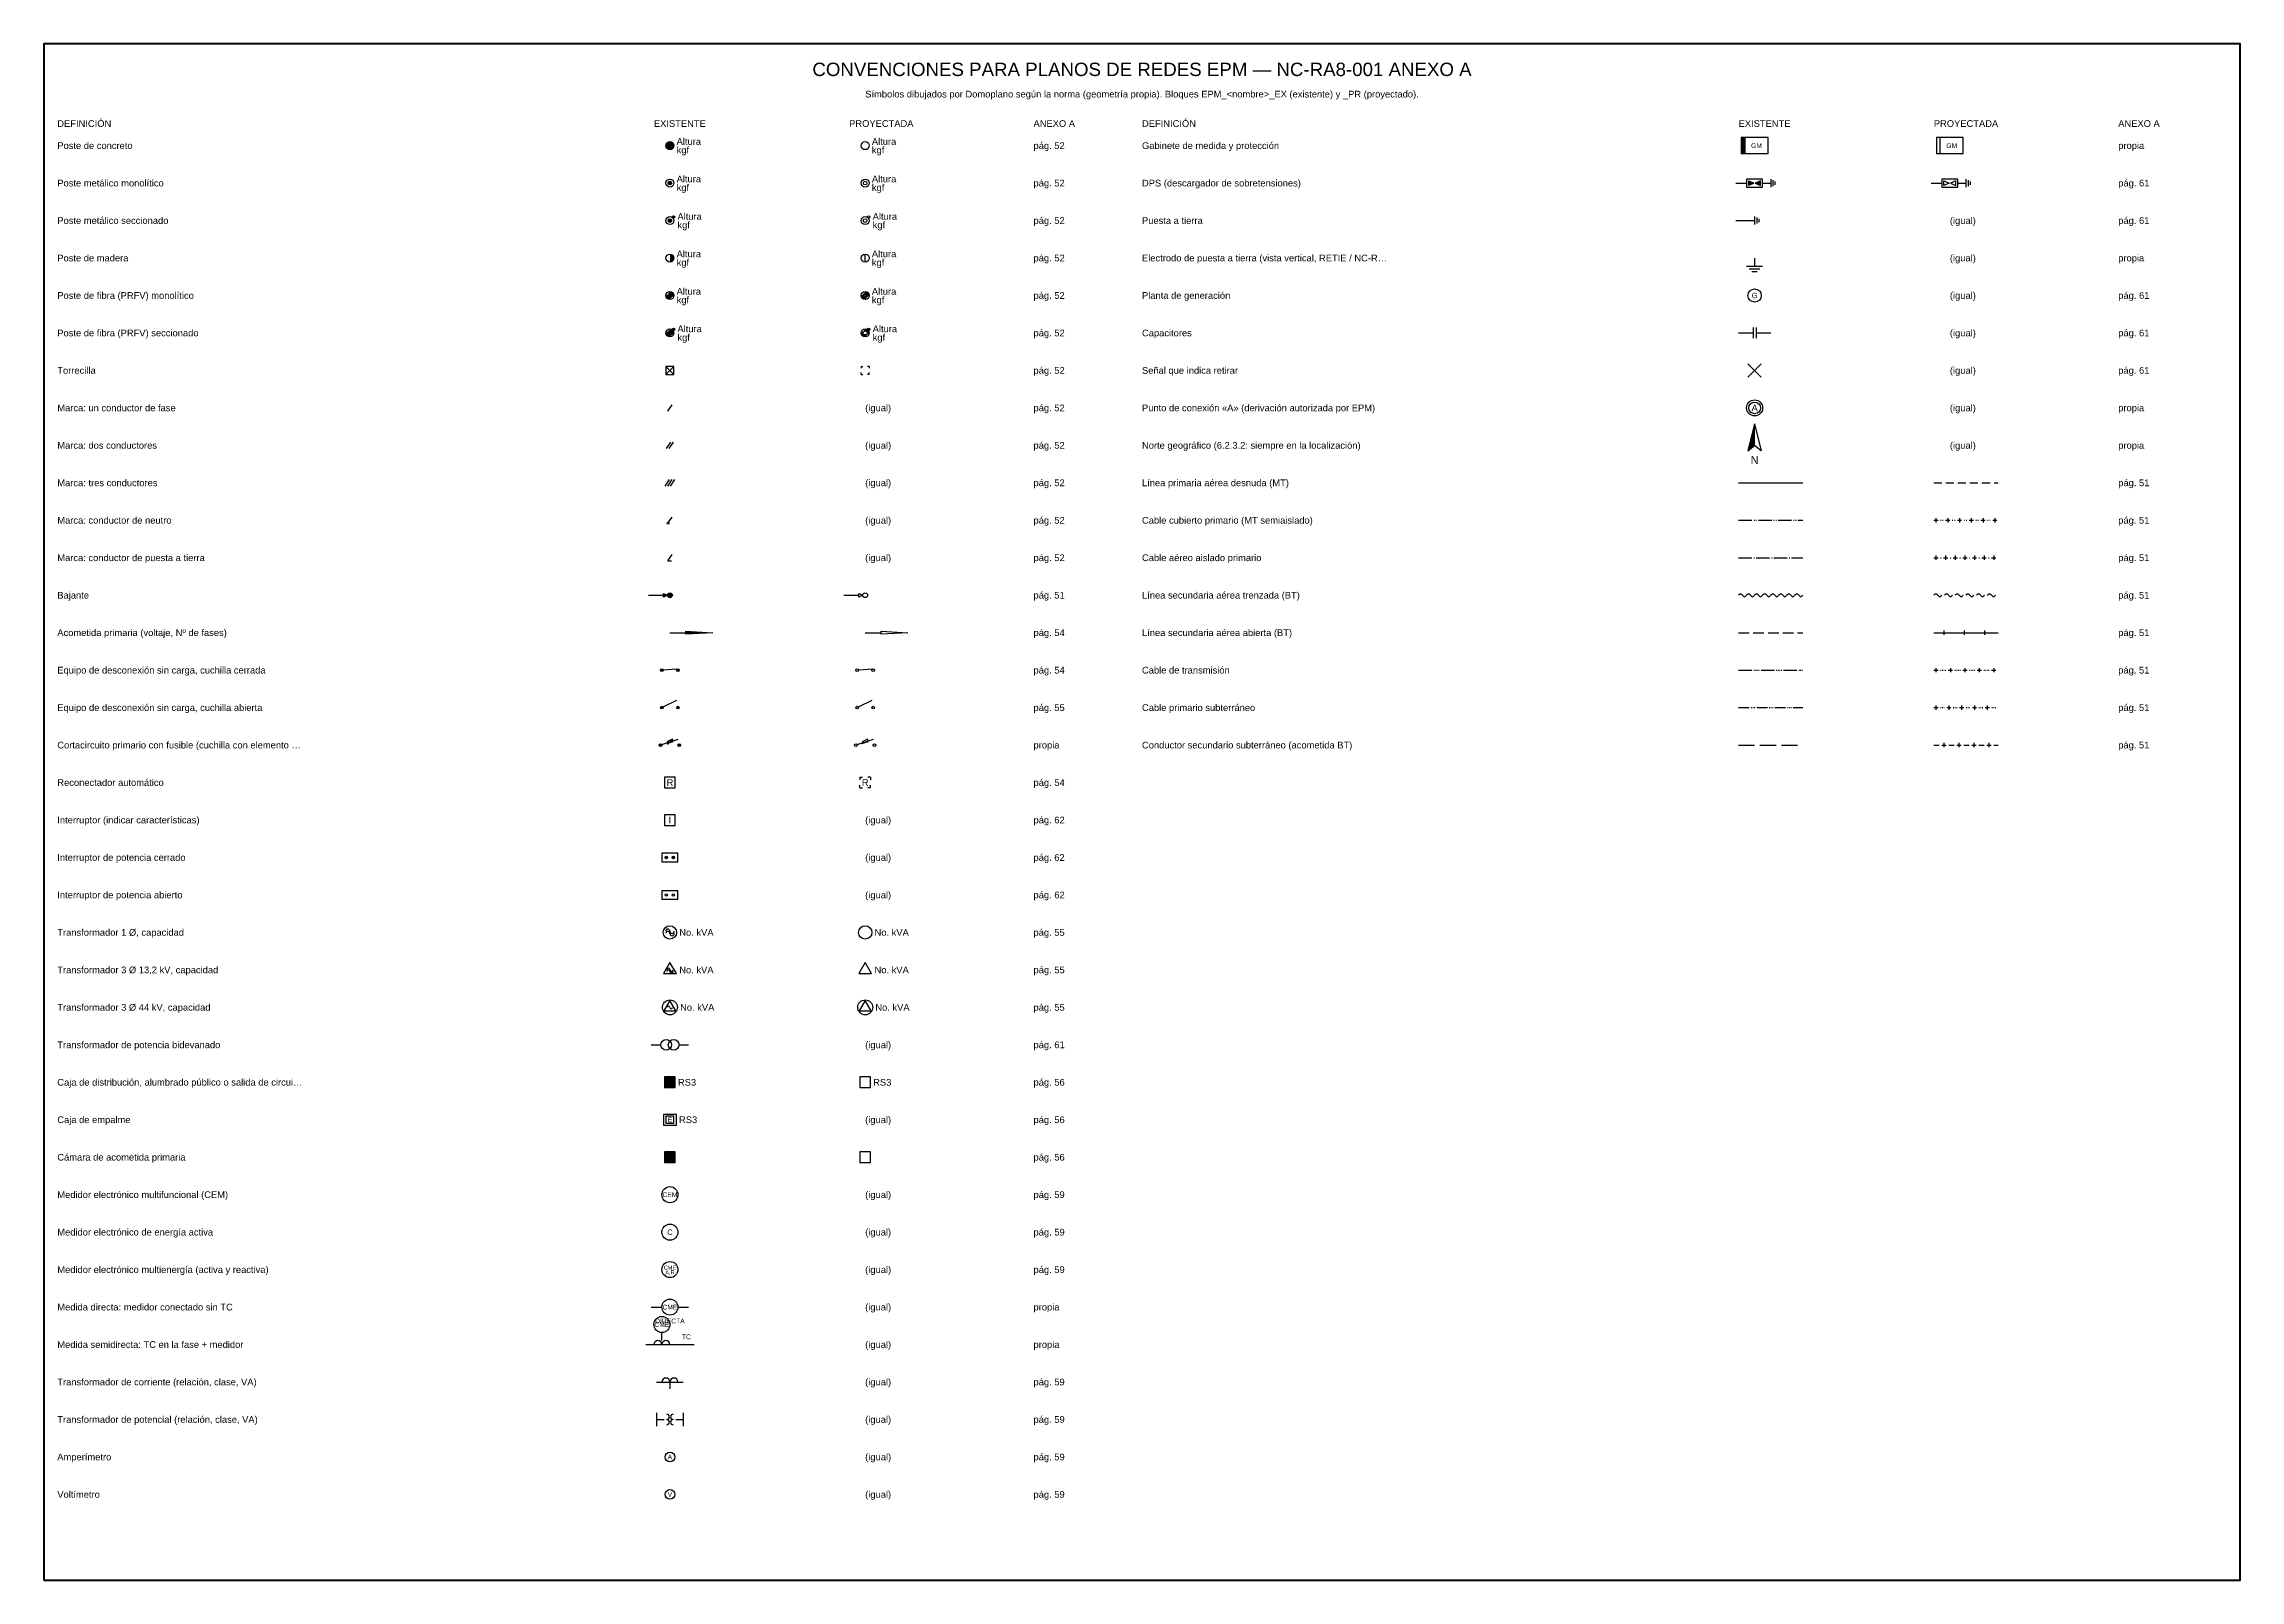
# Paper-space layout 'CONVENCIONES EPM' of a CAD drawing. Header units: millimetres. Extents: x 10 to 831, y 10 to 584.
import ezdxf
from ezdxf.enums import TextEntityAlignment as Align

# ---------------------------------------------------------------- set-up
doc = ezdxf.new("R2010")
doc.units = ezdxf.units.MM
doc.layers.add('EPM-CONVENCIONES', color=7, linetype='Continuous', lineweight=25)
doc.layers.add('EPM-MARCO', color=7, linetype='Continuous', lineweight=50)
doc.styles.get("Standard").update_dxf_attribs({"font": 'LiberationSans-Regular.ttf'})

psp = doc.layouts.new('CONVENCIONES EPM')

# ---------------------------------------------------------------- texts
at = {"layer": 'EPM-CONVENCIONES'}
for s, height, p in [('CONVENCIONES PARA PLANOS DE REDES EPM — NC-RA8-001 ANEXO A', 5, (420.5, 572)), ('Símbolos dibujados por Domoplano según la norma (geometría propia). Bloques EPM_<nombre>_EX (existente) y _PR (proyectado).', 2.5, (420.5, 564))]:
    psp.add_text(s, height=height, dxfattribs=at).set_placement(p, align=Align.CENTER)
for s, p in [('DEFINICIÓN', (15, 553)), ('EXISTENTE', (238.025, 553)), ('PROYECTADA', (311.015, 553)), ('ANEXO A', (379.95, 553)), ('DEFINICIÓN', (420.5, 553)), ('EXISTENTE', (643.525, 553)), ('PROYECTADA', (716.515, 553)), ('ANEXO A', (785.45, 553)), ('Poste de concreto', (15, 544.75)), ('pág. 52', (379.95, 544.75)), ('Gabinete de medida y protección', (420.5, 544.75)), ('propia', (785.45, 544.75)), ('Poste metálico monolítico', (15, 530.75)), ('pág. 52', (379.95, 530.75)), ('DPS (descargador de sobretensiones)', (420.5, 530.75)), ('pág. 61', (785.45, 530.75)), ('Poste metálico seccionado', (15, 516.75)), ('pág. 52', (379.95, 516.75)), ('Puesta a tierra', (420.5, 516.75)), ('(igual)', (722.515, 516.75)), ('pág. 61', (785.45, 516.75)), ('Poste de madera', (15, 502.75)), ('pág. 52', (379.95, 502.75)), ('Electrodo de puesta a tierra (vista vertical, RETIE / NC-R…', (420.5, 502.75)), ('(igual)', (722.515, 502.75)), ('propia', (785.45, 502.75)), ('Poste de fibra (PRFV) monolítico', (15, 488.75)), ('pág. 52', (379.95, 488.75)), ('Planta de generación', (420.5, 488.75)), ('(igual)', (722.515, 488.75)), ('pág. 61', (785.45, 488.75)), ('Poste de fibra (PRFV) seccionado', (15, 474.75)), ('pág. 52', (379.95, 474.75)), ('Capacitores', (420.5, 474.75)), ('(igual)', (722.515, 474.75)), ('pág. 61', (785.45, 474.75)), ('Torrecilla', (15, 460.75)), ('pág. 52', (379.95, 460.75)), ('Señal que indica retirar', (420.5, 460.75)), ('(igual)', (722.515, 460.75)), ('pág. 61', (785.45, 460.75)), ('Marca: un conductor de fase', (15, 446.75)), ('(igual)', (317.015, 446.75)), ('pág. 52', (379.95, 446.75)), ('Punto de conexión «A» (derivación autorizada por EPM)', (420.5, 446.75)), ('(igual)', (722.515, 446.75)), ('propia', (785.45, 446.75)), ('Marca: dos conductores', (15, 432.75)), ('(igual)', (317.015, 432.75)), ('pág. 52', (379.95, 432.75)), ('Norte geográfico (6.2.3.2: siempre en la localización)', (420.5, 432.75)), ('(igual)', (722.515, 432.75)), ('propia', (785.45, 432.75)), ('Marca: tres conductores', (15, 418.75)), ('(igual)', (317.015, 418.75)), ('pág. 52', (379.95, 418.75)), ('Línea primaria aérea desnuda (MT)', (420.5, 418.75)), ('pág. 51', (785.45, 418.75)), ('Marca: conductor de neutro', (15, 404.75)), ('(igual)', (317.015, 404.75)), ('pág. 52', (379.95, 404.75)), ('Cable cubierto primario (MT semiaislado)', (420.5, 404.75)), ('pág. 51', (785.45, 404.75)), ('Marca: conductor de puesta a tierra', (15, 390.75)), ('(igual)', (317.015, 390.75)), ('pág. 52', (379.95, 390.75)), ('Cable aéreo aislado primario', (420.5, 390.75)), ('pág. 51', (785.45, 390.75)), ('Bajante', (15, 376.75)), ('pág. 51', (379.95, 376.75)), ('Línea secundaria aérea trenzada (BT)', (420.5, 376.75)), ('pág. 51', (785.45, 376.75)), ('Acometida primaria (voltaje, Nº de fases)', (15, 362.75)), ('pág. 54', (379.95, 362.75)), ('Línea secundaria aérea abierta (BT)', (420.5, 362.75)), ('pág. 51', (785.45, 362.75)), ('Equipo de desconexión sin carga, cuchilla cerrada', (15, 348.75)), ('pág. 54', (379.95, 348.75)), ('Cable de transmisión', (420.5, 348.75)), ('pág. 51', (785.45, 348.75)), ('Equipo de desconexión sin carga, cuchilla abierta', (15, 334.75)), ('pág. 55', (379.95, 334.75)), ('Cable primario subterráneo', (420.5, 334.75)), ('pág. 51', (785.45, 334.75)), ('Cortacircuito primario con fusible (cuchilla con elemento …', (15, 320.75)), ('propia', (379.95, 320.75)), ('Conductor secundario subterráneo (acometida BT)', (420.5, 320.75)), ('pág. 51', (785.45, 320.75)), ('Reconectador automático', (15, 306.75)), ('pág. 54', (379.95, 306.75)), ('Interruptor (indicar características)', (15, 292.75)), ('(igual)', (317.015, 292.75)), ('pág. 62', (379.95, 292.75)), ('Interruptor de potencia cerrado', (15, 278.75)), ('(igual)', (317.015, 278.75)), ('pág. 62', (379.95, 278.75)), ('Interruptor de potencia abierto', (15, 264.75)), ('(igual)', (317.015, 264.75)), ('pág. 62', (379.95, 264.75)), ('Transformador 1 Ø, capacidad', (15, 250.75)), ('pág. 55', (379.95, 250.75)), ('Transformador 3 Ø 13,2 kV, capacidad', (15, 236.75)), ('pág. 55', (379.95, 236.75)), ('Transformador 3 Ø 44 kV, capacidad', (15, 222.75)), ('pág. 55', (379.95, 222.75)), ('Transformador de potencia bidevanado', (15, 208.75)), ('(igual)', (317.015, 208.75)), ('pág. 61', (379.95, 208.75)), ('Caja de distribución, alumbrado público o salida de circui…', (15, 194.75)), ('pág. 56', (379.95, 194.75)), ('Caja de empalme', (15, 180.75)), ('(igual)', (317.015, 180.75)), ('pág. 56', (379.95, 180.75)), ('Cámara de acometida primaria', (15, 166.75)), ('pág. 56', (379.95, 166.75)), ('Medidor electrónico multifuncional (CEM)', (15, 152.75)), ('(igual)', (317.015, 152.75)), ('pág. 59', (379.95, 152.75)), ('Medidor electrónico de energía activa', (15, 138.75)), ('(igual)', (317.015, 138.75)), ('pág. 59', (379.95, 138.75)), ('Medidor electrónico multienergía (activa y reactiva)', (15, 124.75)), ('(igual)', (317.015, 124.75)), ('pág. 59', (379.95, 124.75)), ('Medida directa: medidor conectado sin TC', (15, 110.75)), ('(igual)', (317.015, 110.75)), ('propia', (379.95, 110.75)), ('Medida semidirecta: TC en la fase + medidor', (15, 96.75)), ('(igual)', (317.015, 96.75)), ('propia', (379.95, 96.75)), ('Transformador de corriente (relación, clase, VA)', (15, 82.75)), ('(igual)', (317.015, 82.75)), ('pág. 59', (379.95, 82.75)), ('Transformador de potencial (relación, clase, VA)', (15, 68.75)), ('(igual)', (317.015, 68.75)), ('pág. 59', (379.95, 68.75)), ('Amperímetro', (15, 54.75)), ('(igual)', (317.015, 54.75)), ('pág. 59', (379.95, 54.75)), ('Voltímetro', (15, 40.75)), ('(igual)', (317.015, 40.75)), ('pág. 59', (379.95, 40.75))]:
    psp.add_text(s, height=2.5, dxfattribs=at).set_placement(p)

# ---------------------------------------------------------------- blocks, each defined once
blk = doc.blocks.new('EPM_POSTE_CONCRETO_EX')
blk.add_hatch(color=0).paths.add_polyline_path([(-1.5, 0, 1), (1.5, 0, 1)])
at = {"color": 0}
blk.add_circle((0, 0), 1.5, dxfattribs=at)
for tag, p in [('ALTURA', (2.5, 0.3)), ('CARGA', (2.5, -2.9))]:
    blk.add_attdef(tag, p, '', height=2.5, dxfattribs=at)
blk = doc.blocks.new('EPM_POSTE_CONCRETO_PR')
at = {"color": 0}
blk.add_circle((0, 0), 1.5, dxfattribs=at)
for tag, p in [('ALTURA', (2.5, 0.3)), ('CARGA', (2.5, -2.9))]:
    blk.add_attdef(tag, p, '', height=2.5, dxfattribs=at)
blk = doc.blocks.new('EPM_POSTE_METALICO_EX')
blk.add_hatch(color=0).paths.add_polyline_path([(-0.675, 0, 1), (0.675, 0, 1)])
at = {"color": 0}
for radius in [1.5, 0.675]:
    blk.add_circle((0, 0), radius, dxfattribs=at)
for tag, p in [('ALTURA', (2.5, 0.3)), ('CARGA', (2.5, -2.9))]:
    blk.add_attdef(tag, p, '', height=2.5, dxfattribs=at)
blk = doc.blocks.new('EPM_POSTE_METALICO_PR')
at = {"color": 0}
for radius in [1.5, 0.675]:
    blk.add_circle((0, 0), radius, dxfattribs=at)
for tag, p in [('ALTURA', (2.5, 0.3)), ('CARGA', (2.5, -2.9))]:
    blk.add_attdef(tag, p, '', height=2.5, dxfattribs=at)
blk = doc.blocks.new('EPM_POSTE_METALICO_SECC_EX')
for points in [[(-0.675, 0, 1), (0.675, 0, 1)], [(0.9, 1.35, 1), (1.8, 1.35, 1)]]:
    blk.add_hatch(color=0).paths.add_polyline_path(points)
at = {"color": 0}
for centre, radius in [((0, 0), 1.5), ((0, 0), 0.675), ((1.35, 1.35), 0.45)]:
    blk.add_circle(centre, radius, dxfattribs=at)
for tag, p in [('ALTURA', (2.8, 0.3)), ('CARGA', (2.8, -2.9))]:
    blk.add_attdef(tag, p, '', height=2.5, dxfattribs=at)
blk = doc.blocks.new('EPM_POSTE_METALICO_SECC_PR')
at = {"color": 0}
for centre, radius in [((0, 0), 1.5), ((0, 0), 0.675), ((1.35, 1.35), 0.45)]:
    blk.add_circle(centre, radius, dxfattribs=at)
for tag, p in [('ALTURA', (2.8, 0.3)), ('CARGA', (2.8, -2.9))]:
    blk.add_attdef(tag, p, '', height=2.5, dxfattribs=at)
blk = doc.blocks.new('EPM_POSTE_MADERA_EX')
blk.add_hatch(color=0).paths.add_polyline_path([(0, -1.5, 1), (0, 1.5)])
at = {"color": 0}
blk.add_circle((0, 0), 1.5, dxfattribs=at)
for tag, p in [('ALTURA', (2.5, 0.3)), ('CARGA', (2.5, -2.9))]:
    blk.add_attdef(tag, p, '', height=2.5, dxfattribs=at)
blk = doc.blocks.new('EPM_POSTE_MADERA_PR')
at = {"color": 0}
blk.add_line((0, -1.5), (0, 1.5), dxfattribs=at)
blk.add_circle((0, 0), 1.5, dxfattribs=at)
for tag, p in [('ALTURA', (2.5, 0.3)), ('CARGA', (2.5, -2.9))]:
    blk.add_attdef(tag, p, '', height=2.5, dxfattribs=at)
blk = doc.blocks.new('EPM_POSTE_FIBRA_EX')
blk.add_hatch(color=0).paths.add_polyline_path([(-0.75, 0, 1), (0.75, 0, 1)])
at = {"color": 0}
for p, q in [((-1.4, -0.4), (-0.725, 0.275)), ((-0.275, 0.725), (0.4, 1.4)), ((-0.225, -1.425), (1.425, 0.225)), ((0.3, 0.75), (0.75, 1.2)), ((0.65, 0.55), (1.1, 1)), ((0.775, 0.125), (1.3, 0.65)), ((-1.2, -0.75), (-0.75, -0.3)), ((-1, -1.1), (-0.55, -0.65)), ((-0.65, -1.3), (-0.125, -0.775))]:
    blk.add_line(p, q, dxfattribs=at)
for radius in [1.5, 0.75]:
    blk.add_circle((0, 0), radius, dxfattribs=at)
for tag, p in [('ALTURA', (2.5, 0.3)), ('CARGA', (2.5, -2.9))]:
    blk.add_attdef(tag, p, '', height=2.5, dxfattribs=at)
blk = doc.blocks.new('EPM_POSTE_FIBRA_PR')
at = {"color": 0}
for p, q in [((-1.4, -0.4), (-0.725, 0.275)), ((-0.275, 0.725), (0.4, 1.4)), ((-0.225, -1.425), (1.425, 0.225)), ((0.3, 0.75), (0.75, 1.2)), ((0.65, 0.55), (1.1, 1)), ((0.775, 0.125), (1.3, 0.65)), ((-1.2, -0.75), (-0.75, -0.3)), ((-1, -1.1), (-0.55, -0.65)), ((-0.65, -1.3), (-0.125, -0.775))]:
    blk.add_line(p, q, dxfattribs=at)
for radius in [1.5, 0.75, 0.33]:
    blk.add_circle((0, 0), radius, dxfattribs=at)
for tag, p in [('ALTURA', (2.5, 0.3)), ('CARGA', (2.5, -2.9))]:
    blk.add_attdef(tag, p, '', height=2.5, dxfattribs=at)
blk = doc.blocks.new('EPM_POSTE_FIBRA_SECC_EX')
for points in [[(-0.75, 0, 1), (0.75, 0, 1)], [(0.9, 1.35, 1), (1.8, 1.35, 1)]]:
    blk.add_hatch(color=0).paths.add_polyline_path(points)
at = {"color": 0}
for p, q in [((-1.4, -0.4), (-0.725, 0.275)), ((-0.275, 0.725), (0.4, 1.4)), ((-0.225, -1.425), (1.425, 0.225)), ((0.3, 0.75), (0.75, 1.2)), ((0.65, 0.55), (1.1, 1)), ((0.775, 0.125), (1.3, 0.65)), ((-1.2, -0.75), (-0.75, -0.3)), ((-1, -1.1), (-0.55, -0.65)), ((-0.65, -1.3), (-0.125, -0.775))]:
    blk.add_line(p, q, dxfattribs=at)
for centre, radius in [((0, 0), 1.5), ((0, 0), 0.75), ((1.35, 1.35), 0.45)]:
    blk.add_circle(centre, radius, dxfattribs=at)
for tag, p in [('ALTURA', (2.8, 0.3)), ('CARGA', (2.8, -2.9))]:
    blk.add_attdef(tag, p, '', height=2.5, dxfattribs=at)
blk = doc.blocks.new('EPM_POSTE_FIBRA_SECC_PR')
blk.add_hatch(color=0).paths.add_polyline_path([(0.9, 1.35, 1), (1.8, 1.35, 1)])
at = {"color": 0}
for p, q in [((-1.4, -0.4), (-0.725, 0.275)), ((-0.275, 0.725), (0.4, 1.4)), ((-0.225, -1.425), (1.425, 0.225)), ((0.3, 0.75), (0.75, 1.2)), ((0.65, 0.55), (1.1, 1)), ((0.775, 0.125), (1.3, 0.65)), ((-1.2, -0.75), (-0.75, -0.3)), ((-1, -1.1), (-0.55, -0.65)), ((-0.65, -1.3), (-0.125, -0.775))]:
    blk.add_line(p, q, dxfattribs=at)
for centre, radius in [((0, 0), 1.5), ((0, 0), 0.75), ((1.35, 1.35), 0.45)]:
    blk.add_circle(centre, radius, dxfattribs=at)
for tag, p in [('ALTURA', (2.8, 0.3)), ('CARGA', (2.8, -2.9))]:
    blk.add_attdef(tag, p, '', height=2.5, dxfattribs=at)
blk = doc.blocks.new('EPM_TORRECILLA_EX')
at = {"color": 0}
for p, q in [((-1.5, -1.5), (1.5, 1.5)), ((-1.5, 1.5), (1.5, -1.5))]:
    blk.add_line(p, q, dxfattribs=at)
blk.add_lwpolyline([(-1.5, -1.5), (1.5, -1.5), (1.5, 1.5), (-1.5, 1.5)], close=True, dxfattribs=at)
blk = doc.blocks.new('EPM_TORRECILLA_PR')
at = {"color": 0}
for p, q in [((-1.5, 1.5), (-0.825, 1.5)), ((-1.5, 1.5), (-1.5, 0.825)), ((1.5, 1.5), (0.825, 1.5)), ((1.5, 1.5), (1.5, 0.825)), ((-1.5, -1.5), (-1.5, -0.825)), ((-1.5, -1.5), (-0.825, -1.5)), ((1.5, -1.5), (0.825, -1.5)), ((1.5, -1.5), (1.5, -0.825))]:
    blk.add_line(p, q, dxfattribs=at)
blk = doc.blocks.new('EPM_MARCA_1F')
at = {"color": 0}
blk.add_line((-0.8, -1.2), (0.8, 1.2), dxfattribs=at)
blk = doc.blocks.new('EPM_MARCA_2F')
at = {"color": 0}
for p, q in [((-1.3, -1.2), (0.3, 1.2)), ((-0.3, -1.2), (1.3, 1.2))]:
    blk.add_line(p, q, dxfattribs=at)
blk = doc.blocks.new('EPM_MARCA_3F')
at = {"color": 0}
for p, q in [((-1.8, -1.2), (-0.2, 1.2)), ((-0.8, -1.2), (0.8, 1.2)), ((0.2, -1.2), (1.8, 1.2))]:
    blk.add_line(p, q, dxfattribs=at)
blk = doc.blocks.new('EPM_MARCA_NEUTRO')
at = {"color": 0}
blk.add_line((-0.5, -0.75), (0.8, 1.2), dxfattribs=at)
blk.add_circle((-0.7, -1.05), 0.35, dxfattribs=at)
blk = doc.blocks.new('EPM_MARCA_TIERRA')
at = {"color": 0}
for q in [(0.8, 1.2), (0.6, -1.2)]:
    blk.add_line((-0.8, -1.2), q, dxfattribs=at)
blk = doc.blocks.new('EPM_BAJANTE_EX')
for points in [[(-2.4, 0.7), (-0.9, 0), (-2.4, -0.7)], [(-0.9, 0, 1), (0.9, 0, 1)]]:
    blk.add_hatch(color=0).paths.add_polyline_path(points)
at = {"color": 0}
blk.add_line((-8, 0), (-2.4, 0), dxfattribs=at)
blk.add_lwpolyline([(-2.4, 0.7), (-0.9, 0), (-2.4, -0.7)], close=True, dxfattribs=at)
blk.add_circle((0, 0), 0.9, dxfattribs=at)
blk = doc.blocks.new('EPM_BAJANTE_PR')
at = {"color": 0}
blk.add_line((-8, 0), (-2.4, 0), dxfattribs=at)
blk.add_lwpolyline([(-2.4, 0.7), (-0.9, 0), (-2.4, -0.7)], close=True, dxfattribs=at)
blk.add_circle((0, 0), 0.9, dxfattribs=at)
blk = doc.blocks.new('EPM_ACOMETIDA_PRIMARIA_EX')
blk.add_hatch(color=0).paths.add_polyline_path([(6, 0.6), (16, 0), (6, -0.6)])
at = {"color": 0}
blk.add_line((0, 0), (6, 0), dxfattribs=at)
blk.add_lwpolyline([(6, 0.6), (16, 0), (6, -0.6)], close=True, dxfattribs=at)
blk = doc.blocks.new('EPM_ACOMETIDA_PRIMARIA_PR')
at = {"color": 0}
blk.add_line((0, 0), (6, 0), dxfattribs=at)
blk.add_lwpolyline([(6, 0.6), (16, 0), (6, -0.6)], close=True, dxfattribs=at)
blk = doc.blocks.new('EPM_CUCHILLA_CERRADA_EX')
for points in [[(-3.5, 0, 1), (-2.5, 0, 1)], [(2.5, 0, 1), (3.5, 0, 1)]]:
    blk.add_hatch(color=0).paths.add_polyline_path(points)
at = {"color": 0}
blk.add_line((-2.5, 0.1), (2.6, 0.5), dxfattribs=at)
for centre in [(-3, 0), (3, 0)]:
    blk.add_circle(centre, 0.5, dxfattribs=at)
blk = doc.blocks.new('EPM_CUCHILLA_CERRADA_PR')
at = {"color": 0}
blk.add_line((-2.5, 0.1), (2.6, 0.5), dxfattribs=at)
for centre in [(-3, 0), (3, 0)]:
    blk.add_circle(centre, 0.5, dxfattribs=at)
blk = doc.blocks.new('EPM_CUCHILLA_ABIERTA_EX')
for points in [[(-3.5, 0, 1), (-2.5, 0, 1)], [(2.5, 0, 1), (3.5, 0, 1)]]:
    blk.add_hatch(color=0).paths.add_polyline_path(points)
at = {"color": 0}
blk.add_line((-2.55, 0.25), (2.6, 2.8), dxfattribs=at)
for centre in [(-3, 0), (3, 0)]:
    blk.add_circle(centre, 0.5, dxfattribs=at)
blk = doc.blocks.new('EPM_CUCHILLA_ABIERTA_PR')
at = {"color": 0}
blk.add_line((-2.55, 0.25), (2.6, 2.8), dxfattribs=at)
for centre in [(-3, 0), (3, 0)]:
    blk.add_circle(centre, 0.5, dxfattribs=at)
blk = doc.blocks.new('EPM_CORTACIRCUITO_EX')
for points in [[(-4, 0, 1), (-3, 0, 1)], [(3, 0, 1), (4, 0, 1)]]:
    blk.add_hatch(color=0).paths.add_polyline_path(points)
at = {"color": 0}
for p, q in [((-3, 0.2), (3.1, 2.2)), ((-0.9, 0.2), (0.9, 2.2))]:
    blk.add_line(p, q, dxfattribs=at)
blk.add_lwpolyline([(-1.2, 0.6), (1.2, 1.4), (0.9, 2.2), (-0.9, 1.4)], close=True, dxfattribs=at)
for centre in [(-3.5, 0), (3.5, 0)]:
    blk.add_circle(centre, 0.5, dxfattribs=at)
blk = doc.blocks.new('EPM_CORTACIRCUITO_PR')
at = {"color": 0}
blk.add_line((-3, 0.2), (3.1, 2.2), dxfattribs=at)
blk.add_lwpolyline([(-1.2, 0.6), (1.2, 1.4), (0.9, 2.2), (-0.9, 1.4)], close=True, dxfattribs=at)
for centre in [(-3.5, 0), (3.5, 0)]:
    blk.add_circle(centre, 0.5, dxfattribs=at)
blk = doc.blocks.new('EPM_RECONECTADOR_EX')
at = {"color": 0}
blk.add_lwpolyline([(-2, -2), (2, -2), (2, 2), (-2, 2)], close=True, dxfattribs=at)
blk.add_text('R', height=2.5, dxfattribs=at).set_placement((0, 0), align=Align.MIDDLE_CENTER)
blk = doc.blocks.new('EPM_RECONECTADOR_PR')
at = {"color": 0}
for p, q in [((-2, 2), (-1, 2)), ((-2, 2), (-2, 1)), ((2, 2), (1, 2)), ((2, 2), (2, 1)), ((-2, -2), (-2, -1)), ((-2, -2), (-1, -2)), ((2, -2), (1, -2)), ((2, -2), (2, -1))]:
    blk.add_line(p, q, dxfattribs=at)
blk.add_text('R', height=2.5, dxfattribs=at).set_placement((0, 0), align=Align.MIDDLE_CENTER)
blk = doc.blocks.new('EPM_INTERRUPTOR')
at = {"color": 0}
blk.add_lwpolyline([(-2, -2), (2, -2), (2, 2), (-2, 2)], close=True, dxfattribs=at)
blk.add_text('I', height=2.5, dxfattribs=at).set_placement((0, 0), align=Align.MIDDLE_CENTER)
blk = doc.blocks.new('EPM_INTERRUPTOR_POT_CERRADO')
for points in [[(-1.75, 0, 1), (-0.85, 0, 1)], [(0.85, 0, 1), (1.75, 0, 1)]]:
    blk.add_hatch(color=0).paths.add_polyline_path(points)
at = {"color": 0}
blk.add_lwpolyline([(-3, -1.6), (3, -1.6), (3, 1.6), (-3, 1.6)], close=True, dxfattribs=at)
for centre in [(-1.3, 0), (1.3, 0)]:
    blk.add_circle(centre, 0.45, dxfattribs=at)
blk = doc.blocks.new('EPM_INTERRUPTOR_POT_ABIERTO')
at = {"color": 0}
blk.add_lwpolyline([(-3, -1.6), (3, -1.6), (3, 1.6), (-3, 1.6)], close=True, dxfattribs=at)
for centre in [(-1.3, 0), (1.3, 0)]:
    blk.add_circle(centre, 0.45, dxfattribs=at)
blk = doc.blocks.new('EPM_TRAFO_1F_EX')
at = {"color": 0}
blk.add_circle((0, 0), 2.5, dxfattribs=at)
for centre, start, end in [((-0.8, 0.45), 0, 180), ((-0.8, -0.45), 0, 180), ((0.8, 0.45), 180, 360), ((0.8, -0.45), 180, 360)]:
    blk.add_arc(centre, 0.8, start, end, dxfattribs=at)
blk.add_attdef('KVA', (3.5, -1.25), '', height=2.5, dxfattribs=at)
blk = doc.blocks.new('EPM_TRAFO_1F_PR')
at = {"color": 0}
blk.add_circle((0, 0), 2.5, dxfattribs=at)
blk.add_attdef('KVA', (3.5, -1.25), '', height=2.5, dxfattribs=at)
blk = doc.blocks.new('EPM_TRAFO_3F_EX')
at = {"color": 0}
blk.add_lwpolyline([(0, 2.8), (-2.4248, -1.4), (2.4248, -1.4)], close=True, dxfattribs=at)
for centre, start, end in [((-0.6, 0.05), 0, 180), ((-0.6, -0.55), 0, 180), ((0.6, 0.05), 180, 360), ((0.6, -0.55), 180, 360)]:
    blk.add_arc(centre, 0.6, start, end, dxfattribs=at)
blk.add_attdef('KVA', (3.5, -1.25), '', height=2.5, dxfattribs=at)
blk = doc.blocks.new('EPM_TRAFO_3F_PR')
at = {"color": 0}
blk.add_lwpolyline([(0, 2.8), (-2.4248, -1.4), (2.4248, -1.4)], close=True, dxfattribs=at)
blk.add_attdef('KVA', (3.5, -1.25), '', height=2.5, dxfattribs=at)
blk = doc.blocks.new('EPM_TRAFO_3F_44KV_EX')
at = {"color": 0}
blk.add_lwpolyline([(0, 2.6), (-2.2516, -1.3), (2.2516, -1.3)], close=True, dxfattribs=at)
blk.add_circle((0, 0), 2.8, dxfattribs=at)
for centre, start, end in [((-0.5, 0), 0, 180), ((0.5, 0), 180, 360)]:
    blk.add_arc(centre, 0.5, start, end, dxfattribs=at)
blk.add_attdef('KVA', (3.8, -1.25), '', height=2.5, dxfattribs=at)
blk = doc.blocks.new('EPM_TRAFO_3F_44KV_PR')
at = {"color": 0}
blk.add_lwpolyline([(0, 2.6), (-2.2516, -1.3), (2.2516, -1.3)], close=True, dxfattribs=at)
blk.add_circle((0, 0), 2.8, dxfattribs=at)
blk.add_attdef('KVA', (3.8, -1.25), '', height=2.5, dxfattribs=at)
blk = doc.blocks.new('EPM_TRAFO_BIDEVANADO')
at = {"color": 0}
for p, q in [((-7, 0), (-3.4, 0)), ((3.4, 0), (7, 0))]:
    blk.add_line(p, q, dxfattribs=at)
for centre in [(-1.4, 0), (1.4, 0)]:
    blk.add_circle(centre, 2, dxfattribs=at)
blk = doc.blocks.new('EPM_CAJA_DISTRIBUCION_EX')
blk.add_hatch(color=0).paths.add_polyline_path([(-2, -2), (2, -2), (2, 2), (-2, 2)])
at = {"color": 0}
blk.add_lwpolyline([(-2, -2), (2, -2), (2, 2), (-2, 2)], close=True, dxfattribs=at)
blk.add_attdef('TIPO', (3, -1.25), '', height=2.5, dxfattribs=at)
blk = doc.blocks.new('EPM_CAJA_DISTRIBUCION_PR')
at = {"color": 0}
blk.add_lwpolyline([(-2, -2), (2, -2), (2, 2), (-2, 2)], close=True, dxfattribs=at)
blk.add_attdef('TIPO', (3, -1.25), '', height=2.5, dxfattribs=at)
blk = doc.blocks.new('EPM_CAJA_EMPALME')
at = {"color": 0}
for points in [[(-2.4, -2), (2.4, -2), (2.4, 2), (-2.4, 2)], [(-1.5, -1.3), (1.5, -1.3), (1.5, 1.3), (-1.5, 1.3)]]:
    blk.add_lwpolyline(points, close=True, dxfattribs=at)
blk.add_text('E', height=1.8, dxfattribs=at).set_placement((0, 0), align=Align.MIDDLE_CENTER)
blk.add_attdef('TIPO', (3.4, -1.25), '', height=2.5, dxfattribs=at)
blk = doc.blocks.new('EPM_CAMARA_ACOMETIDA_EX')
blk.add_hatch(color=0).paths.add_polyline_path([(-2, -2), (2, -2), (2, 2), (-2, 2)])
at = {"color": 0}
blk.add_lwpolyline([(-2, -2), (2, -2), (2, 2), (-2, 2)], close=True, dxfattribs=at)
blk = doc.blocks.new('EPM_CAMARA_ACOMETIDA_PR')
at = {"color": 0}
blk.add_lwpolyline([(-2, -2), (2, -2), (2, 2), (-2, 2)], close=True, dxfattribs=at)
blk = doc.blocks.new('EPM_MEDIDOR_CEM')
at = {"color": 0}
blk.add_circle((0, 0), 3, dxfattribs=at)
blk.add_text('CEM', height=1.8, dxfattribs=at).set_placement((0, 0), align=Align.MIDDLE_CENTER)
blk = doc.blocks.new('EPM_MEDIDOR_C')
at = {"color": 0}
blk.add_circle((0, 0), 3, dxfattribs=at)
blk.add_text('C', height=2, dxfattribs=at).set_placement((0, 0), align=Align.MIDDLE_CENTER)
blk = doc.blocks.new('EPM_MEDIDOR_CME')
at = {"color": 0}
blk.add_circle((0, 0), 3, dxfattribs=at)
for s, p in [('CME', (0, 0.75)), ('A,R', (0, -1.05))]:
    blk.add_text(s, height=1.5, dxfattribs=at).set_placement(p, align=Align.MIDDLE_CENTER)
blk = doc.blocks.new('EPM_MEDIDOR_DIRECTO')
at = {"color": 0}
for p, q in [((-7, 0), (-3, 0)), ((3, 0), (7, 0))]:
    blk.add_line(p, q, dxfattribs=at)
blk.add_circle((0, 0), 3, dxfattribs=at)
for s, p in [('CME', (0, 0)), ('DIRECTA', (0, -5.2))]:
    blk.add_text(s, height=1.8, dxfattribs=at).set_placement(p, align=Align.MIDDLE_CENTER)
blk = doc.blocks.new('EPM_MEDIDOR_SEMIDIRECTO')
at = {"color": 0}
for p, q in [((-9, 0), (9, 0)), ((-3, 1.5), (-3, 4.5))]:
    blk.add_line(p, q, dxfattribs=at)
blk.add_circle((-3, 7.5), 3, dxfattribs=at)
for centre in [(-4.5, 0), (-1.5, 0)]:
    blk.add_arc(centre, 1.5, 0, 180, dxfattribs=at)
blk.add_text('CME', height=1.8, dxfattribs=at).set_placement((-3, 7.5), align=Align.MIDDLE_CENTER)
blk.add_text('TC', height=1.8, dxfattribs=at).set_placement((4.5, 2))
blk = doc.blocks.new('EPM_TC')
at = {"color": 0}
for p, q in [((-5, 0), (5, 0)), ((0, 0), (0, -2.5))]:
    blk.add_line(p, q, dxfattribs=at)
for centre in [(-1.5, 0), (1.5, 0)]:
    blk.add_arc(centre, 1.5, 0, 180, dxfattribs=at)
blk = doc.blocks.new('EPM_TP')
at = {"color": 0}
for p, q in [((-5, 2.5), (-5, -2.5)), ((-5, 0), (-2.2, 0)), ((2.2, 0), (5, 0)), ((5, 2.5), (5, -2.5))]:
    blk.add_line(p, q, dxfattribs=at)
for centre, start, end in [((-1.2, 1), 270, 90), ((-1.2, -1), 270, 90), ((1.2, 1), 90, 270), ((1.2, -1), 90, 270)]:
    blk.add_arc(centre, 1, start, end, dxfattribs=at)
blk = doc.blocks.new('EPM_AMPERIMETRO')
at = {"color": 0}
blk.add_circle((0, 0), 1.8, dxfattribs=at)
blk.add_text('A', height=1.8, dxfattribs=at).set_placement((0, 0), align=Align.MIDDLE_CENTER)
blk = doc.blocks.new('EPM_VOLTIMETRO')
at = {"color": 0}
blk.add_circle((0, 0), 1.8, dxfattribs=at)
blk.add_text('V', height=1.8, dxfattribs=at).set_placement((0, 0), align=Align.MIDDLE_CENTER)
blk = doc.blocks.new('EPM_GABINETE_MEDIDA_EX')
blk.add_hatch(color=0).paths.add_polyline_path([(-5, -3), (-3.6, -3), (-3.6, 3), (-5, 3)])
at = {"color": 0}
for points in [[(-5, -3), (5, -3), (5, 3), (-5, 3)], [(-5, -3), (-3.6, -3), (-3.6, 3), (-5, 3)]]:
    blk.add_lwpolyline(points, close=True, dxfattribs=at)
blk.add_text('GM', height=1.8, dxfattribs=at).set_placement((0.7, 0), align=Align.MIDDLE_CENTER)
blk = doc.blocks.new('EPM_GABINETE_MEDIDA_PR')
at = {"color": 0}
blk.add_line((-3.6, -3), (-3.6, 3), dxfattribs=at)
blk.add_lwpolyline([(-5, -3), (5, -3), (5, 3), (-5, 3)], close=True, dxfattribs=at)
blk.add_text('GM', height=1.8, dxfattribs=at).set_placement((0.7, 0), align=Align.MIDDLE_CENTER)
blk = doc.blocks.new('EPM_DPS_EX')
for points in [[(-2.2, 0.9), (-0.25, 0), (-2.2, -0.9)], [(2.2, 0.9), (0.25, 0), (2.2, -0.9)]]:
    blk.add_hatch(color=0).paths.add_polyline_path(points)
at = {"color": 0}
for p, q in [((-7, 0), (-3, 0)), ((3, 0), (6, 0)), ((6, 1.5), (6, -1.5)), ((6.8, 1.1), (6.8, -1.1)), ((7.6, 0.6), (7.6, -0.6))]:
    blk.add_line(p, q, dxfattribs=at)
for points in [[(-3, -1.5), (3, -1.5), (3, 1.5), (-3, 1.5)], [(-2.2, 0.9), (-0.25, 0), (-2.2, -0.9)], [(2.2, 0.9), (0.25, 0), (2.2, -0.9)]]:
    blk.add_lwpolyline(points, close=True, dxfattribs=at)
blk = doc.blocks.new('EPM_DPS_PR')
at = {"color": 0}
for p, q in [((-7, 0), (-3, 0)), ((3, 0), (6, 0)), ((6, 1.5), (6, -1.5)), ((6.8, 1.1), (6.8, -1.1)), ((7.6, 0.6), (7.6, -0.6))]:
    blk.add_line(p, q, dxfattribs=at)
for points in [[(-3, -1.5), (3, -1.5), (3, 1.5), (-3, 1.5)], [(-2.2, 0.9), (-0.25, 0), (-2.2, -0.9)], [(2.2, 0.9), (0.25, 0), (2.2, -0.9)]]:
    blk.add_lwpolyline(points, close=True, dxfattribs=at)
blk = doc.blocks.new('EPM_PUESTA_TIERRA')
at = {"color": 0}
for p, q in [((-7, 0), (0, 0)), ((0, 1.5), (0, -1.5)), ((0.8, 1.1), (0.8, -1.1)), ((1.6, 0.6), (1.6, -0.6))]:
    blk.add_line(p, q, dxfattribs=at)
blk = doc.blocks.new('EPM_ELECTRODO_TIERRA')
at = {"color": 0}
for p, q in [((0, 0), (0, -3)), ((-3, -3), (3, -3)), ((-2, -4), (2, -4)), ((-1, -5), (1, -5))]:
    blk.add_line(p, q, dxfattribs=at)
blk = doc.blocks.new('EPM_GENERADOR')
at = {"color": 0}
blk.add_circle((0, 0), 2.5, dxfattribs=at)
blk.add_text('G', height=2, dxfattribs=at).set_placement((0, 0), align=Align.MIDDLE_CENTER)
blk = doc.blocks.new('EPM_CAPACITOR')
at = {"color": 0}
for p, q in [((-6, 0), (-0.6, 0)), ((-0.6, 2), (-0.6, -2)), ((0.6, 2), (0.6, -2)), ((0.6, 0), (6, 0))]:
    blk.add_line(p, q, dxfattribs=at)
blk = doc.blocks.new('EPM_RETIRAR')
at = {"color": 0}
for p, q in [((-2.5, -2.5), (2.5, 2.5)), ((-2.5, 2.5), (2.5, -2.5))]:
    blk.add_line(p, q, dxfattribs=at)
blk = doc.blocks.new('EPM_PUNTO_A')
at = {"color": 0}
for radius in [3, 2.2]:
    blk.add_circle((0, 0), radius, dxfattribs=at)
blk.add_text('A', height=2.5, dxfattribs=at).set_placement((0, 0), align=Align.MIDDLE_CENTER)
blk = doc.blocks.new('EPM_NORTE')
blk.add_hatch(color=0).paths.add_polyline_path([(0, 8), (-2.5, -2), (0, 0)])
at = {"color": 0}
for points in [[(0, 8), (-2.5, -2), (0, 0)], [(0, 8), (2.5, -2), (0, 0)]]:
    blk.add_lwpolyline(points, close=True, dxfattribs=at)
blk.add_text('N', height=3, dxfattribs=at).set_placement((0, -5.5), align=Align.MIDDLE_CENTER)
blk = doc.blocks.new('EPM_RED_MT_DESNUDA_EX')
at = {"color": 0}
blk.add_lwpolyline([(0, 0), (24, 0)], dxfattribs=at)
blk = doc.blocks.new('EPM_RED_MT_DESNUDA_PR')
at = {"color": 0}
for p, q in [((0, 0), (3, 0)), ((4.5, 0), (7.5, 0)), ((9, 0), (12, 0)), ((13.5, 0), (16.5, 0)), ((18, 0), (21, 0)), ((22.5, 0), (24, 0))]:
    blk.add_line(p, q, dxfattribs=at)
blk = doc.blocks.new('EPM_RED_MT_CUBIERTO_EX')
at = {"color": 0}
for p, q in [((0, 0), (5, 0)), ((5.68, 0), (5.92, 0)), ((6.48, 0), (6.72, 0)), ((7.4, 0), (12.4, 0)), ((13.08, 0), (13.32, 0)), ((13.88, 0), (14.12, 0)), ((14.8, 0), (19.8, 0)), ((20.48, 0), (20.72, 0)), ((21.28, 0), (21.52, 0)), ((22.2, 0), (24, 0))]:
    blk.add_line(p, q, dxfattribs=at)
blk = doc.blocks.new('EPM_RED_MT_CUBIERTO_PR')
at = {"color": 0}
for p, q in [((0, 0), (1.6, 0)), ((0.8, 0.8), (0.8, -0.8)), ((2.48, 0), (2.72, 0)), ((3.28, 0), (3.52, 0)), ((4.4, 0), (6, 0)), ((5.2, 0.8), (5.2, -0.8)), ((6.88, 0), (7.12, 0)), ((7.68, 0), (7.92, 0)), ((8.8, 0), (10.4, 0)), ((9.6, 0.8), (9.6, -0.8)), ((11.28, 0), (11.52, 0)), ((12.08, 0), (12.32, 0)), ((13.2, 0), (14.8, 0)), ((14, 0.8), (14, -0.8)), ((15.68, 0), (15.92, 0)), ((16.48, 0), (16.72, 0)), ((17.6, 0), (19.2, 0)), ((18.4, 0.8), (18.4, -0.8)), ((20.08, 0), (20.32, 0)), ((20.88, 0), (21.12, 0)), ((22, 0), (23.6, 0)), ((22.8, 0.8), (22.8, -0.8))]:
    blk.add_line(p, q, dxfattribs=at)
blk = doc.blocks.new('EPM_RED_MT_AISLADO_EX')
at = {"color": 0}
for p, q in [((0, 0), (5, 0)), ((5.68, 0), (5.92, 0)), ((6.6, 0), (11.6, 0)), ((12.28, 0), (12.52, 0)), ((13.2, 0), (18.2, 0)), ((18.88, 0), (19.12, 0)), ((19.8, 0), (24, 0))]:
    blk.add_line(p, q, dxfattribs=at)
blk = doc.blocks.new('EPM_RED_MT_AISLADO_PR')
at = {"color": 0}
for p, q in [((0, 0), (1.6, 0)), ((0.8, 0.8), (0.8, -0.8)), ((2.48, 0), (2.72, 0)), ((3.6, 0), (5.2, 0)), ((4.4, 0.8), (4.4, -0.8)), ((6.08, 0), (6.32, 0)), ((7.2, 0), (8.8, 0)), ((8, 0.8), (8, -0.8)), ((9.68, 0), (9.92, 0)), ((10.8, 0), (12.4, 0)), ((11.6, 0.8), (11.6, -0.8)), ((13.28, 0), (13.52, 0)), ((14.4, 0), (16, 0)), ((15.2, 0.8), (15.2, -0.8)), ((16.88, 0), (17.12, 0)), ((18, 0), (19.6, 0)), ((18.8, 0.8), (18.8, -0.8)), ((20.48, 0), (20.72, 0)), ((21.6, 0), (23.2, 0)), ((22.4, 0.8), (22.4, -0.8))]:
    blk.add_line(p, q, dxfattribs=at)
blk = doc.blocks.new('EPM_RED_BT_TRENZADA_EX')
at = {"color": 0}
for points in [[(0, 0), (0.25, 0.275), (0.5, 0.476314), (0.75, 0.55), (1, 0.476314), (1.25, 0.275), (1.5, 0), (1.75, -0.275), (2, -0.476314), (2.25, -0.55), (2.5, -0.476314), (2.75, -0.275), (3, 0)], [(3, 0), (3.25, 0.275), (3.5, 0.476314), (3.75, 0.55), (4, 0.476314), (4.25, 0.275), (4.5, 0), (4.75, -0.275), (5, -0.476314), (5.25, -0.55), (5.5, -0.476314), (5.75, -0.275), (6, 0)], [(6, 0), (6.25, 0.275), (6.5, 0.476314), (6.75, 0.55), (7, 0.476314), (7.25, 0.275), (7.5, 0), (7.75, -0.275), (8, -0.476314), (8.25, -0.55), (8.5, -0.476314), (8.75, -0.275), (9, 0)], [(9, 0), (9.25, 0.275), (9.5, 0.476314), (9.75, 0.55), (10, 0.476314), (10.25, 0.275), (10.5, 0), (10.75, -0.275), (11, -0.476314), (11.25, -0.55), (11.5, -0.476314), (11.75, -0.275), (12, 0)], [(12, 0), (12.25, 0.275), (12.5, 0.476314), (12.75, 0.55), (13, 0.476314), (13.25, 0.275), (13.5, 0), (13.75, -0.275), (14, -0.476314), (14.25, -0.55), (14.5, -0.476314), (14.75, -0.275), (15, 0)], [(15, 0), (15.25, 0.275), (15.5, 0.476314), (15.75, 0.55), (16, 0.476314), (16.25, 0.275), (16.5, 0), (16.75, -0.275), (17, -0.476314), (17.25, -0.55), (17.5, -0.476314), (17.75, -0.275), (18, 0)], [(18, 0), (18.25, 0.275), (18.5, 0.476314), (18.75, 0.55), (19, 0.476314), (19.25, 0.275), (19.5, 0), (19.75, -0.275), (20, -0.476314), (20.25, -0.55), (20.5, -0.476314), (20.75, -0.275), (21, 0)], [(21, 0), (21.25, 0.275), (21.5, 0.476314), (21.75, 0.55), (22, 0.476314), (22.25, 0.275), (22.5, 0), (22.75, -0.275), (23, -0.476314), (23.25, -0.55), (23.5, -0.476314), (23.75, -0.275), (24, 0)]]:
    blk.add_lwpolyline(points, dxfattribs=at)
blk = doc.blocks.new('EPM_RED_BT_TRENZADA_PR')
at = {"color": 0}
for points in [[(0, 0), (0.25, 0.275), (0.5, 0.476314), (0.75, 0.55), (1, 0.476314), (1.25, 0.275), (1.5, 0), (1.75, -0.275), (2, -0.476314), (2.25, -0.55), (2.5, -0.476314), (2.75, -0.275), (3, 0)], [(4, 0), (4.25, 0.275), (4.5, 0.476314), (4.75, 0.55), (5, 0.476314), (5.25, 0.275), (5.5, 0), (5.75, -0.275), (6, -0.476314), (6.25, -0.55), (6.5, -0.476314), (6.75, -0.275), (7, 0)], [(8, 0), (8.25, 0.275), (8.5, 0.476314), (8.75, 0.55), (9, 0.476314), (9.25, 0.275), (9.5, 0), (9.75, -0.275), (10, -0.476314), (10.25, -0.55), (10.5, -0.476314), (10.75, -0.275), (11, 0)], [(12, 0), (12.25, 0.275), (12.5, 0.476314), (12.75, 0.55), (13, 0.476314), (13.25, 0.275), (13.5, 0), (13.75, -0.275), (14, -0.476314), (14.25, -0.55), (14.5, -0.476314), (14.75, -0.275), (15, 0)], [(16, 0), (16.25, 0.275), (16.5, 0.476314), (16.75, 0.55), (17, 0.476314), (17.25, 0.275), (17.5, 0), (17.75, -0.275), (18, -0.476314), (18.25, -0.55), (18.5, -0.476314), (18.75, -0.275), (19, 0)], [(20, 0), (20.25, 0.275), (20.5, 0.476314), (20.75, 0.55), (21, 0.476314), (21.25, 0.275), (21.5, 0), (21.75, -0.275), (22, -0.476314), (22.25, -0.55), (22.5, -0.476314), (22.75, -0.275), (23, 0)]]:
    blk.add_lwpolyline(points, dxfattribs=at)
blk = doc.blocks.new('EPM_RED_BT_ABIERTA_EX')
at = {"color": 0}
for p, q in [((0, 0), (4, 0)), ((5.5, 0), (9.5, 0)), ((11, 0), (15, 0)), ((16.5, 0), (20.5, 0)), ((22, 0), (24, 0))]:
    blk.add_line(p, q, dxfattribs=at)
blk = doc.blocks.new('EPM_RED_BT_ABIERTA_PR')
at = {"color": 0}
for p, q in [((0, 0), (3, 0)), ((3, 0), (4.6, 0)), ((3.8, 0.8), (3.8, -0.8)), ((4.6, 0), (7.6, 0)), ((7.6, 0), (10.6, 0)), ((10.6, 0), (12.2, 0)), ((11.4, 0.8), (11.4, -0.8)), ((12.2, 0), (15.2, 0)), ((15.2, 0), (18.2, 0)), ((18.2, 0), (19.8, 0)), ((19, 0.8), (19, -0.8)), ((19.8, 0), (22.8, 0)), ((22.8, 0), (24, 0))]:
    blk.add_line(p, q, dxfattribs=at)
blk = doc.blocks.new('EPM_RED_TRANSMISION_EX')
at = {"color": 0}
for p, q in [((0, 0), (5, 0)), ((5.68, 0), (5.92, 0)), ((6.28, 0), (6.52, 0)), ((6.88, 0), (7.12, 0)), ((7.48, 0), (7.72, 0)), ((8.4, 0), (13.4, 0)), ((14.08, 0), (14.32, 0)), ((14.68, 0), (14.92, 0)), ((15.28, 0), (15.52, 0)), ((15.88, 0), (16.12, 0)), ((16.8, 0), (21.8, 0)), ((22.48, 0), (22.72, 0)), ((23.08, 0), (23.32, 0)), ((23.68, 0), (23.92, 0))]:
    blk.add_line(p, q, dxfattribs=at)
blk = doc.blocks.new('EPM_RED_TRANSMISION_PR')
at = {"color": 0}
for p, q in [((0, 0), (1.6, 0)), ((0.8, 0.8), (0.8, -0.8)), ((2.48, 0), (2.72, 0)), ((3.08, 0), (3.32, 0)), ((3.68, 0), (3.92, 0)), ((4.28, 0), (4.52, 0)), ((5.4, 0), (7, 0)), ((6.2, 0.8), (6.2, -0.8)), ((7.88, 0), (8.12, 0)), ((8.48, 0), (8.72, 0)), ((9.08, 0), (9.32, 0)), ((9.68, 0), (9.92, 0)), ((10.8, 0), (12.4, 0)), ((11.6, 0.8), (11.6, -0.8)), ((13.28, 0), (13.52, 0)), ((13.88, 0), (14.12, 0)), ((14.48, 0), (14.72, 0)), ((15.08, 0), (15.32, 0)), ((16.2, 0), (17.8, 0)), ((17, 0.8), (17, -0.8)), ((18.68, 0), (18.92, 0)), ((19.28, 0), (19.52, 0)), ((19.88, 0), (20.12, 0)), ((20.48, 0), (20.72, 0)), ((21.6, 0), (23.2, 0)), ((22.4, 0.8), (22.4, -0.8))]:
    blk.add_line(p, q, dxfattribs=at)
blk = doc.blocks.new('EPM_RED_MT_SUBTERRANEO_EX')
at = {"color": 0}
for p, q in [((0, 0), (4, 0)), ((4.68, 0), (4.92, 0)), ((5.28, 0), (5.52, 0)), ((5.88, 0), (6.12, 0)), ((6.8, 0), (10.8, 0)), ((11.48, 0), (11.72, 0)), ((12.08, 0), (12.32, 0)), ((12.68, 0), (12.92, 0)), ((13.6, 0), (17.6, 0)), ((18.28, 0), (18.52, 0)), ((18.88, 0), (19.12, 0)), ((19.48, 0), (19.72, 0)), ((20.4, 0), (24, 0))]:
    blk.add_line(p, q, dxfattribs=at)
blk = doc.blocks.new('EPM_RED_MT_SUBTERRANEO_PR')
at = {"color": 0}
for p, q in [((0, 0), (1.6, 0)), ((0.8, 0.8), (0.8, -0.8)), ((2.48, 0), (2.72, 0)), ((3.08, 0), (3.32, 0)), ((3.68, 0), (3.92, 0)), ((4.8, 0), (6.4, 0)), ((5.6, 0.8), (5.6, -0.8)), ((7.28, 0), (7.52, 0)), ((7.88, 0), (8.12, 0)), ((8.48, 0), (8.72, 0)), ((9.6, 0), (11.2, 0)), ((10.4, 0.8), (10.4, -0.8)), ((12.08, 0), (12.32, 0)), ((12.68, 0), (12.92, 0)), ((13.28, 0), (13.52, 0)), ((14.4, 0), (16, 0)), ((15.2, 0.8), (15.2, -0.8)), ((16.88, 0), (17.12, 0)), ((17.48, 0), (17.72, 0)), ((18.08, 0), (18.32, 0)), ((19.2, 0), (20.8, 0)), ((20, 0.8), (20, -0.8)), ((21.68, 0), (21.92, 0)), ((22.28, 0), (22.52, 0)), ((22.88, 0), (23.12, 0))]:
    blk.add_line(p, q, dxfattribs=at)
blk = doc.blocks.new('EPM_RED_BT_SUBTERRANEO_EX')
at = {"color": 0}
for p, q in [((0, 0), (6, 0)), ((8, 0), (14, 0)), ((16, 0), (22, 0))]:
    blk.add_line(p, q, dxfattribs=at)
blk = doc.blocks.new('EPM_RED_BT_SUBTERRANEO_PR')
at = {"color": 0}
for p, q in [((0, 0), (2, 0)), ((3, 0), (4.6, 0)), ((3.8, 0.8), (3.8, -0.8)), ((5.6, 0), (7.6, 0)), ((8.6, 0), (10.2, 0)), ((9.4, 0.8), (9.4, -0.8)), ((11.2, 0), (13.2, 0)), ((14.2, 0), (15.8, 0)), ((15, 0.8), (15, -0.8)), ((16.8, 0), (18.8, 0)), ((19.8, 0), (21.4, 0)), ((20.6, 0.8), (20.6, -0.8)), ((22.4, 0), (24, 0))]:
    blk.add_line(p, q, dxfattribs=at)

# ---------------------------------------------------------------- linework, layer by layer
at = {"layer": 'EPM-MARCO'}
psp.add_lwpolyline([(10, 10), (831, 10), (831, 584), (10, 584)], close=True, dxfattribs=at)

# ---------------------------------------------------------------- block references
at = {"layer": 'EPM-CONVENCIONES'}
for name, p, values in [('EPM_POSTE_CONCRETO_EX', (244.025, 546), {'ALTURA': 'Altura', 'CARGA': 'kgf'}), ('EPM_POSTE_CONCRETO_PR', (317.015, 546), {'ALTURA': 'Altura', 'CARGA': 'kgf'}), ('EPM_POSTE_METALICO_EX', (244.025, 532), {'ALTURA': 'Altura', 'CARGA': 'kgf'}), ('EPM_POSTE_METALICO_PR', (317.015, 532), {'ALTURA': 'Altura', 'CARGA': 'kgf'}), ('EPM_POSTE_METALICO_SECC_EX', (244.025, 518), {'ALTURA': 'Altura', 'CARGA': 'kgf'}), ('EPM_POSTE_METALICO_SECC_PR', (317.015, 518), {'ALTURA': 'Altura', 'CARGA': 'kgf'}), ('EPM_POSTE_MADERA_EX', (244.025, 504), {'ALTURA': 'Altura', 'CARGA': 'kgf'}), ('EPM_POSTE_MADERA_PR', (317.015, 504), {'ALTURA': 'Altura', 'CARGA': 'kgf'}), ('EPM_POSTE_FIBRA_EX', (244.025, 490), {'ALTURA': 'Altura', 'CARGA': 'kgf'}), ('EPM_POSTE_FIBRA_PR', (317.015, 490), {'ALTURA': 'Altura', 'CARGA': 'kgf'}), ('EPM_POSTE_FIBRA_SECC_EX', (244.025, 476), {'ALTURA': 'Altura', 'CARGA': 'kgf'}), ('EPM_POSTE_FIBRA_SECC_PR', (317.015, 476), {'ALTURA': 'Altura', 'CARGA': 'kgf'}), ('EPM_TRAFO_1F_EX', (244.025, 252), {'KVA': 'No. kVA'}), ('EPM_TRAFO_1F_PR', (317.015, 252), {'KVA': 'No. kVA'}), ('EPM_TRAFO_3F_EX', (244.025, 238), {'KVA': 'No. kVA'}), ('EPM_TRAFO_3F_PR', (317.015, 238), {'KVA': 'No. kVA'}), ('EPM_TRAFO_3F_44KV_EX', (244.025, 224), {'KVA': 'No. kVA'}), ('EPM_TRAFO_3F_44KV_PR', (317.015, 224), {'KVA': 'No. kVA'}), ('EPM_CAJA_DISTRIBUCION_EX', (244.025, 196), {'TIPO': 'RS3'}), ('EPM_CAJA_DISTRIBUCION_PR', (317.015, 196), {'TIPO': 'RS3'}), ('EPM_CAJA_EMPALME', (244.025, 182), {'TIPO': 'RS3'})]:
    psp.add_blockref(name, p, dxfattribs=at).add_auto_attribs(values)
for name, p in [('EPM_GABINETE_MEDIDA_EX', (649.525, 546)), ('EPM_GABINETE_MEDIDA_PR', (722.515, 546)), ('EPM_DPS_EX', (649.525, 532)), ('EPM_DPS_PR', (722.515, 532)), ('EPM_PUESTA_TIERRA', (649.525, 518)), ('EPM_ELECTRODO_TIERRA', (649.525, 504)), ('EPM_GENERADOR', (649.525, 490)), ('EPM_CAPACITOR', (649.525, 476)), ('EPM_TORRECILLA_EX', (244.025, 462)), ('EPM_TORRECILLA_PR', (317.015, 462)), ('EPM_RETIRAR', (649.525, 462)), ('EPM_MARCA_1F', (244.025, 448)), ('EPM_PUNTO_A', (649.525, 448)), ('EPM_MARCA_2F', (244.025, 434)), ('EPM_NORTE', (649.525, 434)), ('EPM_MARCA_3F', (244.025, 420)), ('EPM_RED_MT_DESNUDA_EX', (643.525, 420)), ('EPM_RED_MT_DESNUDA_PR', (716.515, 420)), ('EPM_MARCA_NEUTRO', (244.025, 406)), ('EPM_RED_MT_CUBIERTO_EX', (643.525, 406)), ('EPM_RED_MT_CUBIERTO_PR', (716.515, 406)), ('EPM_MARCA_TIERRA', (244.025, 392)), ('EPM_RED_MT_AISLADO_EX', (643.525, 392)), ('EPM_RED_MT_AISLADO_PR', (716.515, 392)), ('EPM_BAJANTE_EX', (244.025, 378)), ('EPM_BAJANTE_PR', (317.015, 378)), ('EPM_RED_BT_TRENZADA_EX', (643.525, 378)), ('EPM_RED_BT_TRENZADA_PR', (716.515, 378)), ('EPM_ACOMETIDA_PRIMARIA_EX', (244.025, 364)), ('EPM_ACOMETIDA_PRIMARIA_PR', (317.015, 364)), ('EPM_RED_BT_ABIERTA_EX', (643.525, 364)), ('EPM_RED_BT_ABIERTA_PR', (716.515, 364)), ('EPM_CUCHILLA_CERRADA_EX', (244.025, 350)), ('EPM_CUCHILLA_CERRADA_PR', (317.015, 350)), ('EPM_RED_TRANSMISION_EX', (643.525, 350)), ('EPM_RED_TRANSMISION_PR', (716.515, 350)), ('EPM_CUCHILLA_ABIERTA_EX', (244.025, 336)), ('EPM_CUCHILLA_ABIERTA_PR', (317.015, 336)), ('EPM_RED_MT_SUBTERRANEO_PR', (716.515, 336)), ('EPM_RED_MT_SUBTERRANEO_EX', (643.525, 336)), ('EPM_CORTACIRCUITO_EX', (244.025, 322)), ('EPM_CORTACIRCUITO_PR', (317.015, 322)), ('EPM_RED_BT_SUBTERRANEO_EX', (643.525, 322)), ('EPM_RED_BT_SUBTERRANEO_PR', (716.515, 322)), ('EPM_RECONECTADOR_EX', (244.025, 308)), ('EPM_RECONECTADOR_PR', (317.015, 308)), ('EPM_INTERRUPTOR', (244.025, 294)), ('EPM_INTERRUPTOR_POT_CERRADO', (244.025, 280)), ('EPM_INTERRUPTOR_POT_ABIERTO', (244.025, 266)), ('EPM_TRAFO_BIDEVANADO', (244.025, 210)), ('EPM_CAMARA_ACOMETIDA_EX', (244.025, 168)), ('EPM_CAMARA_ACOMETIDA_PR', (317.015, 168)), ('EPM_MEDIDOR_CEM', (244.025, 154)), ('EPM_MEDIDOR_C', (244.025, 140)), ('EPM_MEDIDOR_CME', (244.025, 126)), ('EPM_MEDIDOR_DIRECTO', (244.025, 112)), ('EPM_MEDIDOR_SEMIDIRECTO', (244.025, 98)), ('EPM_TC', (244.025, 84)), ('EPM_TP', (244.025, 70)), ('EPM_AMPERIMETRO', (244.025, 56)), ('EPM_VOLTIMETRO', (244.025, 42))]:
    psp.add_blockref(name, p, dxfattribs=at)

psp.set_redraw_order([(e.dxf.handle, doc.entitydb.next_handle()) for e in psp.query("TEXT MTEXT ATTDEF DIMENSION ARC_DIMENSION")])  # texts and dimensions are drawn at this point

doc.saveas('drawing.dxf')
